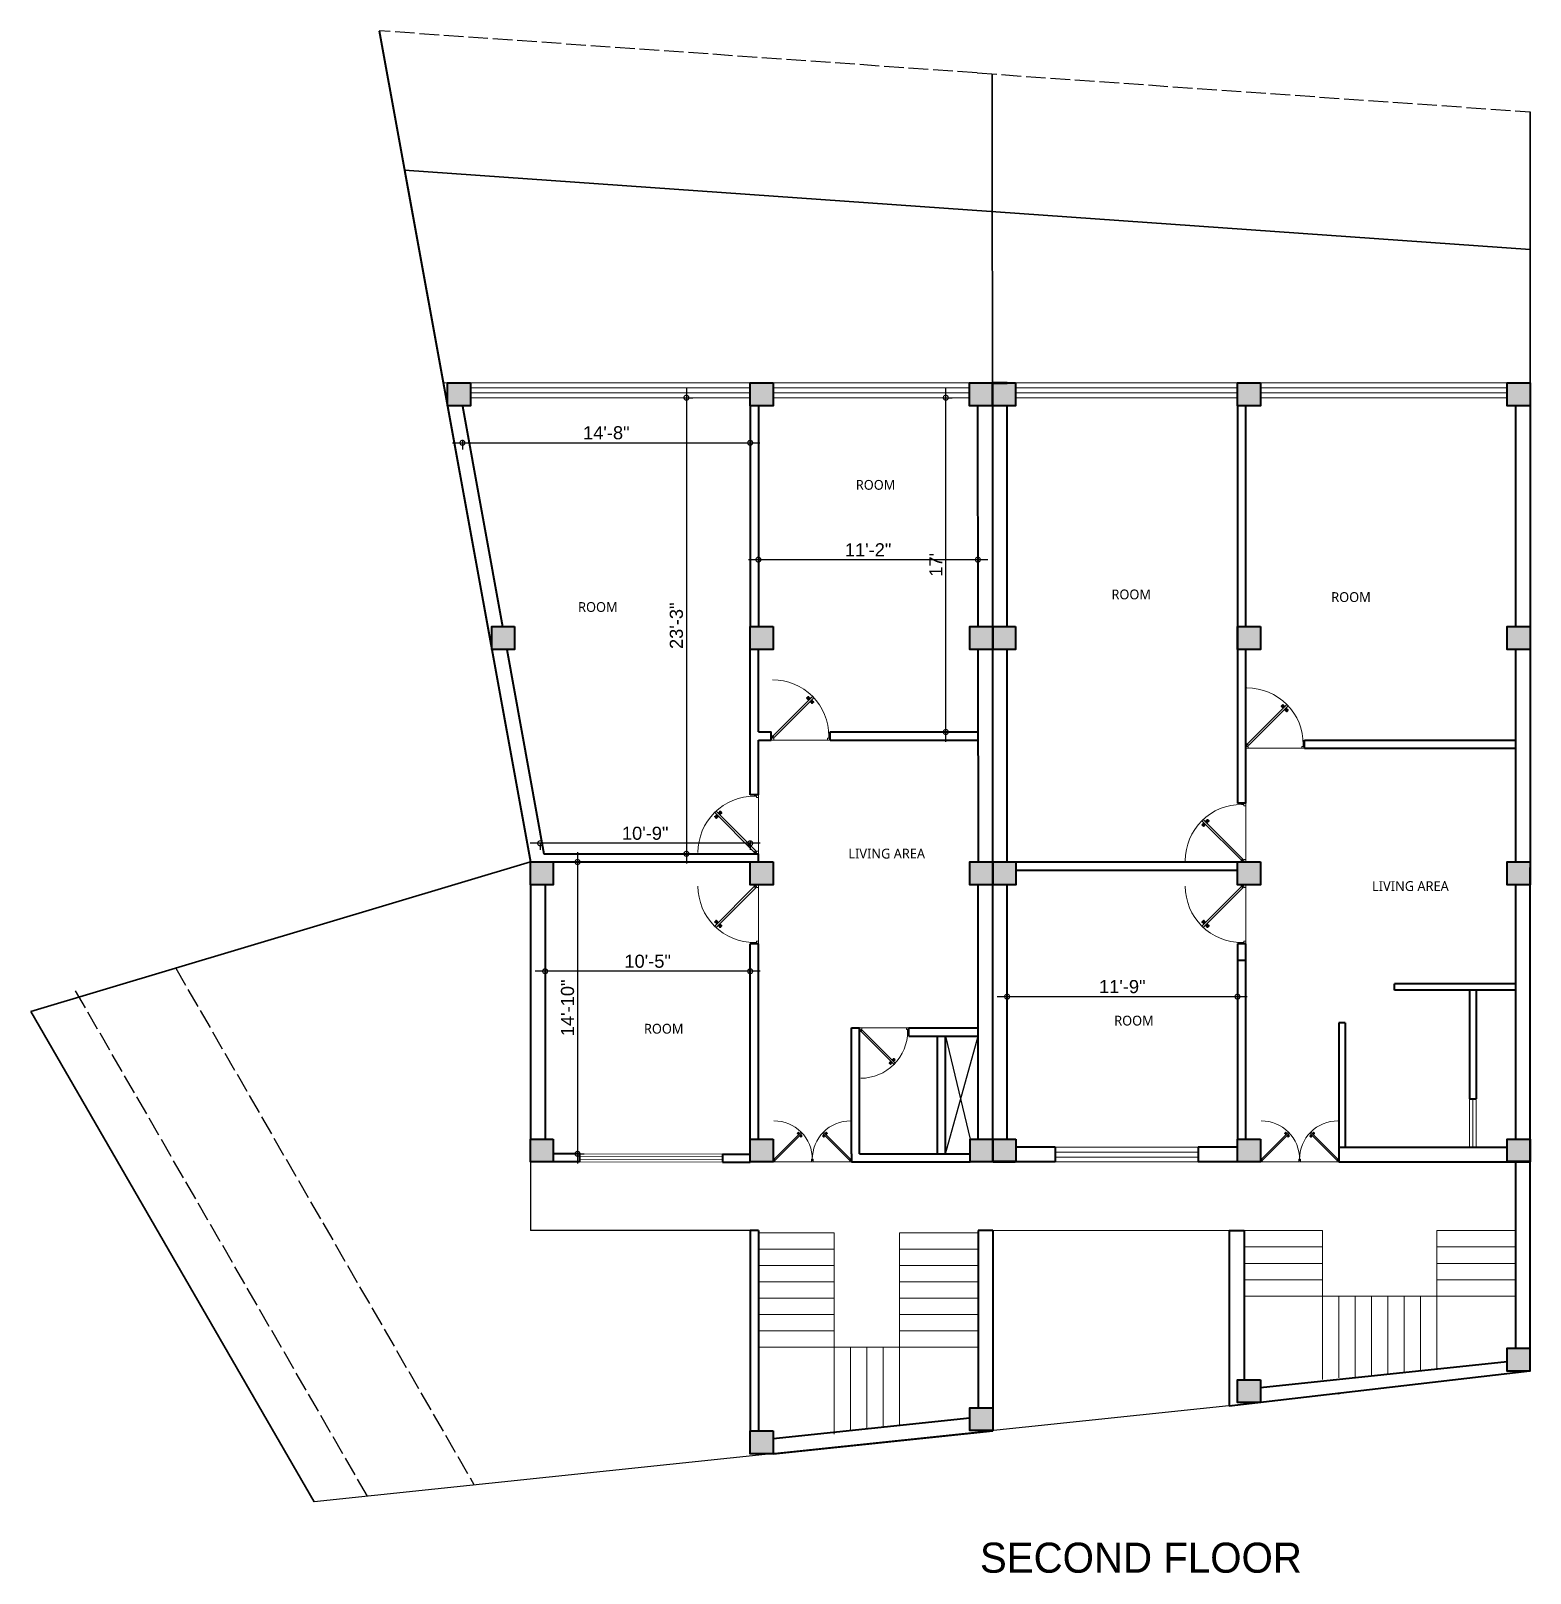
# Model space of a CAD drawing. Header units: inches. Extents: x -71 to 2682309, y -3332 to 801571.
# Drawn here: x 2649921 to 2650838, y 792996 to 793939 of the extents above; entities that cross this region are included whole.
import ezdxf

# ---------------------------------------------------------------- set-up
doc = ezdxf.new("R2010")
doc.units = ezdxf.units.IN
doc.header["$MEASUREMENT"] = 0
doc.header["$PDMODE"] = 99
doc.linetypes.add('ACAD_ISO02W100', pattern=[15, 12, -3])
doc.linetypes.add('SOLID', pattern=[0])
for name, color, linetype, lineweight in [('CONC. OUTLINE RA', 150, 'Continuous', 40), ('ele 4', 114, 'Continuous', 9), ('elev 2', 20, 'Continuous', 25), ('HATCH RA', 8, 'Continuous', 9), ('PUERTAS', 7, 'Continuous', 13), ('stair EA', 132, 'Continuous', 5), ('STAIR PLAN AND ELEV RA', 124, 'Continuous', 20), ('TEXT RA', 254, 'Continuous', 20), ('wall EA', 24, 'Continuous', 40), ('WALL RA', 42, 'Continuous', 50), ('Win EA', 114, 'Continuous', 5)]:
    doc.layers.add(name, color=color, linetype=linetype, lineweight=lineweight)
for name, color, linetype in [('HACTH', 7, 'Continuous'), ('lettring', 7, 'Continuous'), ('text EA', 7, 'Continuous')]:
    doc.layers.add(name, color=color, linetype=linetype)
doc.styles.add('EAPL', font='arial.ttf', dxfattribs={"height": 8})
doc.styles.add('RA 50 new', font='GOTHIC.TTF', dxfattribs={"height": 100})
doc.styles.get("Standard").update_dxf_attribs({"font": 'arial.ttf'})
doc.dimstyles.new('EA Copy of 1-8', dxfattribs={"dimtxt": 8, "dimasz": 6, "dimexe": 4, "dimexo": 6, "dimgap": 2, "dimtad": 1, "dimdec": 0, "dimzin": 0, "dimdsep": 46, "dimlunit": 3, "dimtxsty": 'EAPL', "dimblk": 'DOTSMALL', "dimcen": -0.09, "dimdle": 6, "dimclrd": 256, "dimclre": 256, "dimclrt": 256, "dimadec": 0, "dimazin": 0, "dimtfac": 8, "dimtdec": 0, "dimtix": 1, "dimtmove": 0, "dimatfit": 3, "dimldrblk": 'OPEN30', "dimfxl": 1, "dimfxlon": 1, "dimtolj": 1, "dimtzin": 0, "dimlwd": -1, "dimlwe": -1, "dimarcsym": 0})

msp = doc.modelspace()

# ---------------------------------------------------------------- texts
at = {"layer": 'text EA', "char_height": 6, "width": 84.336, "attachment_point": 2}
for s, insert in [('{\\fTrebuchet MS|b0|i0|c0|p34;ROOM }', (2650437.42, 793664.46)), ('{\\fTrebuchet MS|b0|i0|c0|p34;ROOM }', (2650593.81, 793597.44)), ('{\\fTrebuchet MS|b0|i0|c0|p34;ROOM }', (2650728.27, 793595.83)), ('{\\fTrebuchet MS|b0|i0|c0|p34;ROOM }', (2650267.54, 793589.75)), ('{\\fTrebuchet MS|b0|i0|c0|p34;LIVING AREA}', (2650444.24, 793438.93)), ('{\\fTrebuchet MS|b0|i0|c0|p34;LIVING AREA}', (2650764.61, 793419.06)), ('{\\fTrebuchet MS|b0|i0|c0|p34;ROOM }', (2650595.49, 793336.77)), ('{\\fTrebuchet MS|b0|i0|c0|p34;ROOM }', (2650307.83, 793331.81))]:
    msp.add_mtext(s, dxfattribs=dict(at, insert=insert))
at = {"layer": 'TEXT RA', "insert": (2650501.27, 793014.48), "char_height": 18.4098, "attachment_point": 1, "style": 'RA 50 new'}
msp.add_mtext_dynamic_manual_height_columns('SECOND FLOOR ', width=347.7777, gutter_width=0.523, heights=[0], dxfattribs=at)

# ---------------------------------------------------------------- blocks, each defined once
blk = doc.blocks.new('COLUMN')
at = {"layer": 'HACTH', "lineweight": 30, "transparency": 33554541}
h = blk.add_hatch(color=256, dxfattribs=at)
h.dxf.hatch_style = 1
h.paths.add_polyline_path([(2659104.19, 784576.38), (2659090.19, 784576.38), (2659090.19, 784562.38), (2659104.19, 784562.38)])
at = {"layer": 'CONC. OUTLINE RA'}
blk.add_lwpolyline([(2659090.19, 784576.38), (2659104.19, 784576.38), (2659104.19, 784562.38), (2659090.19, 784562.38)], close=True, dxfattribs=at)
blk = doc.blocks.new('3ft')
at = {"layer": 'PUERTAS', "color": 6}
for p, q in [((1.01, 2.52), (25.23, 26.74)), ((26.05, 25.92), (1.77, 1.64)), ((26.05, 25.92), (25.23, 26.74)), ((0, 2.4), (0, 0)), ((0.72, 2.4), (0, 2.4)), ((1.6, 0), (0, 0)), ((0.72, 1.52), (0.72, 2.44)), ((0.8, 1.52), (0.72, 1.52)), ((0.8, 1.52), (0.8, 2.41)), ((0.8, 1.2), (0.8, 1.52)), ((1.6, 1.2), (0.8, 1.2)), ((1.57, 1.84), (0.94, 2.47)), ((1.63, 1.89), (0.97, 2.55)), ((1.63, 1.89), (1.57, 1.84)), ((1.77, 1.64), (1.57, 1.84)), ((1.6, 0), (1.6, 1.2)), ((34.4, 0), (34.4, 1.2)), ((34.4, 1.2), (35.2, 1.2)), ((34.4, 0), (36, 0)), ((35.2, 1.2), (35.2, 2.4)), ((35.2, 2.4), (36, 2.4)), ((36, 0), (36, 2.4))]:
    blk.add_line(p, q, dxfattribs=at)
at = {"layer": 'PUERTAS', "color": 8}
for p, q in [((22.57, 24.94), (21.65, 25.68)), ((22.63, 24.99), (21.69, 25.75)), ((22.74, 25.1), (21.84, 25.9)), ((22.13, 26.28), (21.98, 26.13)), ((22.88, 25.24), (22.01, 26.06)), ((22.13, 26.28), (22.27, 26.42)), ((22.29, 26.41), (22.27, 26.42)), ((23.16, 25.52), (22.34, 26.39)), ((23.3, 25.66), (22.5, 26.56)), ((23.41, 25.77), (22.65, 26.71)), ((22.69, 24.32), (23.02, 24.83)), ((23.46, 25.83), (22.72, 26.75)), ((22.95, 24.96), (22.84, 25.07)), ((22.98, 24.99), (22.86, 25.1)), ((23.03, 25.04), (22.91, 25.15)), ((22.91, 24.53), (23.1, 24.91)), ((23.11, 25.12), (22.99, 25.23)), ((23.13, 24.76), (23.18, 24.99)), ((23.28, 25.3), (23.17, 25.41)), ((23.36, 25.37), (23.25, 25.49)), ((23.31, 24.94), (23.28, 25.08)), ((23.41, 25.43), (23.3, 25.54)), ((23.46, 25.09), (23.32, 25.13)), ((23.44, 25.45), (23.33, 25.56)), ((23.64, 25.27), (23.41, 25.22)), ((23.87, 25.49), (23.49, 25.3)), ((24.08, 25.71), (23.57, 25.38)), ((23.63, 23.38), (24.14, 23.72)), ((23.84, 23.6), (24.22, 23.79)), ((24.07, 23.82), (24.3, 23.88)), ((24.25, 24), (24.39, 23.97)), ((24.25, 23.26), (24.99, 22.34)), ((24.27, 23.64), (24.38, 23.53)), ((24.3, 23.67), (24.41, 23.56)), ((24.3, 23.32), (25.06, 22.38)), ((24.35, 23.72), (24.46, 23.61)), ((24.4, 24.15), (24.43, 24.01)), ((24.41, 23.43), (25.2, 22.53)), ((24.43, 23.8), (24.54, 23.69)), ((24.58, 24.33), (24.52, 24.1)), ((24.55, 23.57), (25.37, 22.7)), ((24.6, 23.97), (24.72, 23.86)), ((24.8, 24.56), (24.61, 24.18)), ((25.02, 24.77), (24.68, 24.26)), ((24.68, 24.05), (24.79, 23.94)), ((24.73, 24.1), (24.85, 23.99)), ((24.76, 24.13), (24.87, 24.02)), ((24.83, 23.85), (25.7, 23.03)), ((24.97, 23.99), (25.87, 23.2)), ((25.08, 24.1), (26.02, 23.34)), ((25.14, 24.15), (26.06, 23.41)), ((25.58, 22.82), (25.43, 22.67)), ((25.58, 22.82), (25.73, 22.97)), ((25.72, 22.98), (25.73, 22.97)), ((0, 0), (36, 0))]:
    blk.add_line(p, q, dxfattribs=at)
at = {"layer": 'PUERTAS', "color": 1}
for p, q in [((21.67, 25.73), (22.17, 26.23)), ((22.49, 24.95), (21.67, 25.61)), ((21.7, 25.82), (22.14, 26.26)), ((21.73, 25.79), (21.7, 25.82)), ((22.58, 26.7), (22.14, 26.26)), ((22.67, 26.73), (22.17, 26.23)), ((22.61, 26.67), (22.58, 26.7)), ((22.6, 24.96), (23.02, 25.38)), ((22.61, 24.25), (22.92, 24.72)), ((22.62, 24.13), (22.61, 24.14)), ((22.7, 25.07), (22.71, 25.06)), ((23.45, 25.91), (22.79, 26.73)), ((22.82, 25.06), (23.08, 25.32)), ((22.94, 24.95), (22.83, 25.07)), ((22.92, 24.72), (22.92, 24.72)), ((22.93, 24.94), (23.19, 25.21)), ((22.93, 24.84), (22.93, 24.83)), ((23.44, 25.81), (23.02, 25.38)), ((23.34, 25.58), (23.08, 25.32)), ((23.46, 25.47), (23.19, 25.21)), ((23.33, 25.7), (23.34, 25.69)), ((23.45, 25.46), (23.33, 25.57)), ((23.44, 23.31), (23.45, 23.3)), ((23.56, 23.3), (24.03, 23.61)), ((23.57, 25.47), (23.57, 25.47)), ((24.15, 25.79), (23.68, 25.48)), ((23.68, 25.48), (23.68, 25.48)), ((24.03, 23.61), (24.03, 23.62)), ((24.14, 23.62), (24.14, 23.62)), ((24.25, 23.62), (24.51, 23.89)), ((24.27, 25.78), (24.26, 25.79)), ((24.26, 23.29), (24.69, 23.71)), ((24.26, 23.63), (24.37, 23.52)), ((24.26, 23.18), (24.92, 22.37)), ((24.37, 23.52), (24.63, 23.77)), ((24.37, 23.4), (24.37, 23.4)), ((24.78, 24.15), (24.51, 23.89)), ((24.89, 24.03), (24.63, 23.77)), ((25.11, 24.14), (24.69, 23.71)), ((24.77, 24.14), (24.88, 24.03)), ((24.79, 24.38), (24.78, 24.37)), ((24.78, 24.26), (24.78, 24.26)), ((25.1, 24.84), (24.79, 24.38)), ((25, 24.03), (25, 24.03)), ((25.04, 22.36), (25.54, 22.86)), ((25.09, 24.96), (25.1, 24.95)), ((25.1, 22.42), (25.13, 22.39)), ((25.13, 22.39), (25.57, 22.83)), ((25.22, 24.14), (26.03, 23.48)), ((26.04, 23.37), (25.54, 22.86)), ((26.01, 23.27), (25.57, 22.83)), ((25.98, 23.3), (26.01, 23.27))]:
    blk.add_line(p, q, dxfattribs=at)
at = {"layer": 'PUERTAS', "color": 2}
for p, q in [((21.99, 26.11), (21.98, 26.13)), ((25.42, 22.68), (25.43, 22.67))]:
    blk.add_line(p, q, dxfattribs=at)
at = {"layer": 'PUERTAS', "color": 6}
for radius in [0.155, 0.0752]:
    blk.add_circle((0.82, 2.56), radius, dxfattribs=at)
blk.add_arc((0.82, 2.56), 34.38, 359.72845, 90.03333, dxfattribs=at)
at = {"layer": 'PUERTAS', "color": 1}
for centre, start, end in [((22.54, 25.01), 231.07637, 315), ((22.67, 24.2), 135, 225), ((22.73, 26.68), 38.92363, 135), ((22.77, 25.12), 225, 315), ((22.99, 24.89), 135, 219.74275), ((22.87, 24.78), 315, 39.74275), ((23.28, 25.63), 315, 45), ((23.39, 25.86), 315, 38.92363), ((23.51, 23.36), 225, 315), ((23.51, 25.41), 50.25725, 135), ((23.62, 25.53), 230.25725, 315), ((24.09, 23.56), 50.25725, 135), ((24.2, 23.68), 230.25725, 315), ((24.2, 25.73), 45, 135), ((24.32, 23.23), 135, 218.92363), ((24.42, 23.46), 135, 225), ((24.84, 24.31), 135, 219.74275), ((24.72, 24.21), 315, 39.74275), ((24.94, 23.98), 45, 135), ((24.98, 22.42), 218.92363, 315), ((25.04, 24.89), 315, 45), ((25.17, 24.08), 51.07637, 135), ((25.98, 23.42), 315, 51.07637)]:
    blk.add_arc(centre, 0.08, start, end, dxfattribs=at)
blk = doc.blocks.new('*U327')
at = {"color": 3, "xscale": -1}
blk.add_blockref('3ft', (42, 0), dxfattribs=at)
blk = doc.blocks.new('_DotSmall')
at = {"color": 0, "linetype": 'ByBlock', "const_width": 0.5}
blk.add_lwpolyline([(-0.0625, 0, 1), (0.0625, 0, 1)], format="xyb", close=True, dxfattribs=at)
blk = doc.blocks.new('*D731')
at = {"layer": 'Defpoints', "color": 0, "transparency": 16777216}
for p in [(2650184.7, 793709.68), (2650360.73, 793709.68), (2650360.73, 793687.19)]:
    blk.add_point(p, dxfattribs=at)
at = {"layer": 'lettring', "transparency": 16777216}
for p, q in [((2650178.7, 793687.19), (2650366.73, 793687.19)), ((2650184.7, 793688.19), (2650184.7, 793683.19)), ((2650360.73, 793688.19), (2650360.73, 793683.19))]:
    blk.add_line(p, q, dxfattribs=at)
at = {"layer": 'lettring', "transparency": 16777216, "xscale": 6, "yscale": 6, "zscale": 6, "rotation": 180}
blk.add_blockref('_DotSmall', (2650184.7, 793687.19), dxfattribs=at)
at = {"layer": 'lettring', "transparency": 16777216, "xscale": 6, "yscale": 6, "zscale": 6}
blk.add_blockref('_DotSmall', (2650360.73, 793687.19), dxfattribs=at)
at = {"layer": 'lettring', "transparency": 16777216, "insert": (2650272.72, 793693.27), "char_height": 8, "attachment_point": 5, "style": 'EAPL'}
blk.add_mtext('\\A1;14\'-8"', dxfattribs=at)
blk = doc.blocks.new('_Open30')
at = {"color": 0, "linetype": 'ByBlock', "lineweight": -2}
for p, q in [((-1, 0.27), (0, 0)), ((0, 0), (-1, -0.27)), ((0, 0), (-1, 0))]:
    blk.add_line(p, q, dxfattribs=at)
blk = doc.blocks.new('*D732')
at = {"layer": 'Defpoints', "color": 0, "transparency": 16777216}
for p in [(2650275.14, 793714.77), (2650275.14, 793435.8), (2650321.71, 793435.8)]:
    blk.add_point(p, dxfattribs=at)
at = {"layer": 'lettring', "transparency": 16777216}
for p, q in [((2650320.71, 793714.77), (2650325.71, 793714.77)), ((2650321.71, 793720.77), (2650321.71, 793429.8)), ((2650320.71, 793435.8), (2650325.71, 793435.8))]:
    blk.add_line(p, q, dxfattribs=at)
at = {"layer": 'lettring', "transparency": 16777216, "xscale": 6, "yscale": 6, "zscale": 6}
for p, rotation in [((2650321.71, 793714.77), 90), ((2650321.71, 793435.8), 270)]:
    blk.add_blockref('_DotSmall', p, dxfattribs=dict(at, rotation=rotation))
at = {"layer": 'lettring', "transparency": 16777216, "insert": (2650315.62, 793575.29), "char_height": 8, "attachment_point": 5, "rotation": 90, "style": 'EAPL'}
blk.add_mtext('\\A1;23\'-3"', dxfattribs=at)
blk = doc.blocks.new('*D733')
at = {"layer": 'Defpoints', "color": 0, "transparency": 16777216}
for p in [(2650360.74, 793471.8), (2650232.23, 793448.42), (2650232.23, 793442.23)]:
    blk.add_point(p, dxfattribs=at)
at = {"layer": 'lettring', "transparency": 16777216}
for p, q in [((2650366.74, 793442.23), (2650226.23, 793442.23)), ((2650232.23, 793442.42), (2650232.23, 793438.23)), ((2650360.74, 793443.23), (2650360.74, 793438.23))]:
    blk.add_line(p, q, dxfattribs=at)
at = {"layer": 'lettring', "transparency": 16777216, "xscale": 6, "yscale": 6, "zscale": 6, "rotation": 180}
blk.add_blockref('_DotSmall', (2650232.23, 793442.23), dxfattribs=at)
at = {"layer": 'lettring', "transparency": 16777216, "xscale": 6, "yscale": 6, "zscale": 6}
blk.add_blockref('_DotSmall', (2650360.74, 793442.23), dxfattribs=at)
at = {"layer": 'lettring', "transparency": 16777216, "insert": (2650296.49, 793448.32), "char_height": 8, "attachment_point": 5, "style": 'EAPL'}
blk.add_mtext('\\A1;10\'-9"', dxfattribs=at)
blk = doc.blocks.new('*D734')
at = {"layer": 'Defpoints', "color": 0, "transparency": 16777216}
for p in [(2650500.01, 793615.72), (2650365.73, 793574.81), (2650500.01, 793575.02)]:
    blk.add_point(p, dxfattribs=at)
at = {"layer": 'lettring', "transparency": 16777216}
for p, q in [((2650365.73, 793614.72), (2650365.73, 793619.72)), ((2650500.01, 793614.72), (2650500.01, 793619.72)), ((2650359.73, 793615.72), (2650506.01, 793615.72))]:
    blk.add_line(p, q, dxfattribs=at)
at = {"layer": 'lettring', "transparency": 16777216, "xscale": 6, "yscale": 6, "zscale": 6, "rotation": 180}
blk.add_blockref('_DotSmall', (2650365.73, 793615.72), dxfattribs=at)
at = {"layer": 'lettring', "transparency": 16777216, "xscale": 6, "yscale": 6, "zscale": 6}
blk.add_blockref('_DotSmall', (2650500.01, 793615.72), dxfattribs=at)
at = {"layer": 'lettring', "transparency": 16777216, "insert": (2650432.87, 793621.74), "char_height": 8, "attachment_point": 5, "style": 'EAPL'}
blk.add_mtext('\\A1;11\'-2"', dxfattribs=at)
blk = doc.blocks.new('*D735')
at = {"layer": 'Defpoints', "color": 0, "transparency": 16777216}
for p in [(2650409.57, 793714.77), (2650480.38, 793714.77), (2650409.57, 793510.32)]:
    blk.add_point(p, dxfattribs=at)
at = {"layer": 'lettring', "transparency": 16777216}
for p, q in [((2650479.38, 793714.77), (2650484.38, 793714.77)), ((2650480.38, 793504.32), (2650480.38, 793720.77)), ((2650479.38, 793510.32), (2650484.38, 793510.32))]:
    blk.add_line(p, q, dxfattribs=at)
at = {"layer": 'lettring', "transparency": 16777216, "xscale": 6, "yscale": 6, "zscale": 6}
for p, rotation in [((2650480.38, 793714.77), 90), ((2650480.38, 793510.32), 270)]:
    blk.add_blockref('_DotSmall', p, dxfattribs=dict(at, rotation=rotation))
at = {"layer": 'lettring', "transparency": 16777216, "insert": (2650474.36, 793612.55), "char_height": 8, "attachment_point": 5, "rotation": 90, "style": 'EAPL'}
blk.add_mtext("\\A1;17'", dxfattribs=at)
blk = doc.blocks.new('*D736')
at = {"layer": 'Defpoints', "color": 0, "transparency": 16777216}
for p in [(2650235.29, 793380.81), (2650360.74, 793380.81), (2650235.29, 793363.97)]:
    blk.add_point(p, dxfattribs=at)
at = {"layer": 'lettring', "transparency": 16777216}
for p, q in [((2650235.29, 793364.97), (2650235.29, 793359.97)), ((2650360.74, 793364.97), (2650360.74, 793359.97)), ((2650366.74, 793363.97), (2650229.29, 793363.97))]:
    blk.add_line(p, q, dxfattribs=at)
at = {"layer": 'lettring', "transparency": 16777216, "xscale": 6, "yscale": 6, "zscale": 6, "rotation": 180}
blk.add_blockref('_DotSmall', (2650235.29, 793363.97), dxfattribs=at)
at = {"layer": 'lettring', "transparency": 16777216, "xscale": 6, "yscale": 6, "zscale": 6}
blk.add_blockref('_DotSmall', (2650360.74, 793363.97), dxfattribs=at)
at = {"layer": 'lettring', "transparency": 16777216, "insert": (2650298.01, 793370.05), "char_height": 8, "attachment_point": 5, "style": 'EAPL'}
blk.add_mtext('\\A1;10\'-5"', dxfattribs=at)
blk = doc.blocks.new('*D737')
at = {"layer": 'Defpoints', "color": 0, "transparency": 16777216}
for p in [(2650240.29, 793430.8), (2650240.29, 793252.31), (2650255.11, 793252.31)]:
    blk.add_point(p, dxfattribs=at)
at = {"layer": 'lettring', "transparency": 16777216}
for p, q in [((2650254.11, 793430.8), (2650259.11, 793430.8)), ((2650255.11, 793436.8), (2650255.11, 793246.31)), ((2650254.11, 793252.31), (2650259.11, 793252.31))]:
    blk.add_line(p, q, dxfattribs=at)
at = {"layer": 'lettring', "transparency": 16777216, "xscale": 6, "yscale": 6, "zscale": 6}
for p, rotation in [((2650255.11, 793430.8), 90), ((2650255.11, 793252.31), 270)]:
    blk.add_blockref('_DotSmall', p, dxfattribs=dict(at, rotation=rotation))
at = {"layer": 'lettring', "transparency": 16777216, "insert": (2650249.02, 793341.56), "char_height": 8, "attachment_point": 5, "rotation": 90, "style": 'EAPL'}
blk.add_mtext('\\A1;14\'-10"', dxfattribs=at)
blk = doc.blocks.new('*D738')
at = {"layer": 'Defpoints', "color": 0, "transparency": 16777216}
for p in [(2650517.9, 793399.76), (2650658.82, 793399.76), (2650658.82, 793348.44)]:
    blk.add_point(p, dxfattribs=at)
at = {"layer": 'lettring', "transparency": 16777216}
for p, q in [((2650511.9, 793348.44), (2650664.82, 793348.44)), ((2650517.9, 793349.44), (2650517.9, 793344.44)), ((2650658.82, 793349.44), (2650658.82, 793344.44))]:
    blk.add_line(p, q, dxfattribs=at)
at = {"layer": 'lettring', "transparency": 16777216, "xscale": 6, "yscale": 6, "zscale": 6, "rotation": 180}
blk.add_blockref('_DotSmall', (2650517.9, 793348.44), dxfattribs=at)
at = {"layer": 'lettring', "transparency": 16777216, "xscale": 6, "yscale": 6, "zscale": 6}
blk.add_blockref('_DotSmall', (2650658.82, 793348.44), dxfattribs=at)
at = {"layer": 'lettring', "transparency": 16777216, "insert": (2650588.36, 793354.53), "char_height": 8, "attachment_point": 5, "style": 'EAPL'}
blk.add_mtext('\\A1;11\'-9"', dxfattribs=at)

# ---------------------------------------------------------------- dimensions: what is measured, and where the dimension line sits
at = {"layer": 'lettring'}
for base, p1, p2, picture, middle in [((2650321.71, 793435.8), (2650275.14, 793714.77), (2650275.14, 793435.8), '*D732', (2650315.62, 793575.29)), ((2650480.38, 793714.77), (2650409.57, 793510.32), (2650409.57, 793714.77), '*D735', (2650474.36, 793612.55)), ((2650255.11, 793252.31), (2650240.29, 793430.8), (2650240.29, 793252.31), '*D737', (2650249.02, 793341.56))]:
    dim = msp.add_linear_dim(base=base, p1=p1, p2=p2, angle=90, dimstyle='EA Copy of 1-8', dxfattribs=at)
    dim.commit()
    dim.dimension.update_dxf_attribs({"geometry": picture, "text_midpoint": middle})
for base, p1, p2, picture, middle in [((2650360.73, 793687.19), (2650184.7, 793709.68), (2650360.73, 793709.68), '*D731', (2650272.72, 793693.27)), ((2650500.01, 793615.72), (2650365.73, 793574.81), (2650500.01, 793575.02), '*D734', (2650432.87, 793621.74)), ((2650232.23, 793442.23), (2650360.74, 793471.8), (2650232.23, 793448.42), '*D733', (2650296.49, 793448.32)), ((2650658.82, 793348.44), (2650517.9, 793399.76), (2650658.82, 793399.76), '*D738', (2650588.36, 793354.53)), ((2650235.29, 793363.97), (2650360.74, 793380.81), (2650235.29, 793380.81), '*D736', (2650298.01, 793370.05))]:
    dim = msp.add_linear_dim(base=base, p1=p1, p2=p2, dimstyle='EA Copy of 1-8', dxfattribs=at)
    dim.commit()
    dim.dimension.update_dxf_attribs({"geometry": picture, "text_midpoint": middle})

# ---------------------------------------------------------------- linework, layer by layer
at = {"linetype": 'ACAD_ISO02W100'}
for p, q in [((2650499.57, 793913.43), (2650133.81, 793939.16)), ((2650499.57, 793913.43), (2650837.83, 793889.63)), ((2650009.29, 793365.87), (2650191.91, 793049.71)), ((2650126.57, 793042.86), (2649946.66, 793354.36)), ((2650837.84, 793247.31), (2650823.84, 793247.31))]:
    msp.add_line(p, q, dxfattribs=at)
at = {"color": 244, "lineweight": 30, "true_color": 0x991b1e}
for p, q in [((2650508.75, 793912.78), (2650509.19, 793430.8)), ((2650837.83, 793723.81), (2650837.83, 793889.63)), ((2650493.68, 793829.64), (2650149.32, 793853.86)), ((2650493.68, 793829.64), (2650837.83, 793805.43)), ((2650182.13, 793723.81), (2650182.15, 793723.68)), ((2650226.29, 793430.8), (2649920.68, 793339.36)), ((2650093.91, 793039.44), (2649920.68, 793339.36))]:
    msp.add_line(p, q, dxfattribs=at)
at = {"layer": 'ele 4', "linetype": 'SOLID'}
for p, q in [((2650360.73, 793723.8), (2650172.98, 793723.81)), ((2650494.93, 793723.8), (2650374.73, 793723.8)), ((2650658.82, 793723.81), (2650522.93, 793723.81)), ((2650823.83, 793723.81), (2650672.82, 793723.81)), ((2650360.73, 793720.81), (2650189.55, 793720.81)), ((2650189.55, 793717.77), (2650360.73, 793717.77)), ((2650189.55, 793714.77), (2650360.73, 793714.77)), ((2650494.93, 793720.81), (2650374.73, 793720.81)), ((2650374.73, 793717.77), (2650494.93, 793717.77)), ((2650374.73, 793714.77), (2650494.93, 793714.77)), ((2650658.82, 793720.81), (2650522.93, 793720.81)), ((2650522.93, 793717.78), (2650658.82, 793717.78)), ((2650522.93, 793714.78), (2650658.82, 793714.78)), ((2650823.83, 793720.81), (2650672.82, 793720.81)), ((2650672.82, 793717.78), (2650823.83, 793717.78)), ((2650672.82, 793714.78), (2650823.83, 793714.78)), ((2650800.8, 793256.34), (2650800.8, 793285.95)), ((2650802.8, 793285.95), (2650802.8, 793256.34)), ((2650804.8, 793285.95), (2650804.8, 793256.34)), ((2650547.24, 793256.31), (2650634.84, 793256.31)), ((2650547.24, 793253.31), (2650634.84, 793253.31)), ((2650547.24, 793250.31), (2650634.84, 793250.31)), ((2650547.24, 793247.31), (2650634.84, 793247.31))]:
    msp.add_line(p, q, dxfattribs=at)
at = {"layer": 'ele 4'}
for p, q in [((2650256.29, 793252.31), (2650343.89, 793252.12)), ((2650256.28, 793250.81), (2650343.88, 793250.62)), ((2650256.28, 793248.81), (2650343.88, 793248.62)), ((2650256.28, 793247.31), (2650343.88, 793247.12))]:
    msp.add_line(p, q, dxfattribs=at)
at = {"layer": 'elev 2'}
for p, q in [((2650480.24, 793252.31), (2650500.24, 793324.31)), ((2650480.24, 793324.31), (2650495.24, 793261.31)), ((2650226.29, 793247.31), (2650226.29, 793205.31)), ((2650360.74, 793247.31), (2650360.74, 793247.31)), ((2650369.74, 793247.31), (2650369.74, 793247.31)), ((2650360.74, 793205.31), (2650226.29, 793205.31)), ((2650672.84, 793100.14), (2650093.91, 793039.44)), ((2650495.11, 793090.55), (2650374.74, 793077.93))]:
    msp.add_line(p, q, dxfattribs=at)
at = {"layer": 'HATCH RA'}
msp.add_line((2650837.87, 793270.81), (2650837.84, 793270.81), dxfattribs=at)
at = {"layer": 'stair EA'}
for p, q in [((2650412.11, 793203.94), (2650365.74, 793203.94)), ((2650412.11, 793203.94), (2650412.11, 793080.8)), ((2650500.11, 793203.94), (2650452.11, 793203.94)), ((2650500.11, 793203.94), (2650452.11, 793203.94)), ((2650452.11, 793203.94), (2650452.11, 793086.04)), ((2650653.84, 793205.31), (2650509.11, 793205.31)), ((2650710.84, 793205.31), (2650662.84, 793205.31)), ((2650710.84, 793205.31), (2650710.84, 793114.22)), ((2650828.84, 793205.31), (2650780.84, 793205.31)), ((2650780.84, 793205.31), (2650780.84, 793120.51)), ((2650710.84, 793195.31), (2650662.84, 793195.31)), ((2650828.84, 793195.31), (2650780.84, 793195.31)), ((2650412.11, 793193.94), (2650365.74, 793193.94)), ((2650500.11, 793193.94), (2650452.11, 793193.94)), ((2650500.11, 793193.94), (2650452.11, 793193.94)), ((2650710.84, 793185.31), (2650662.84, 793185.31)), ((2650828.84, 793185.31), (2650780.84, 793185.31)), ((2650412.11, 793183.94), (2650365.74, 793183.94)), ((2650500.11, 793183.94), (2650452.11, 793183.94)), ((2650500.11, 793183.94), (2650452.11, 793183.94)), ((2650412.11, 793173.94), (2650365.74, 793173.94)), ((2650500.11, 793173.94), (2650452.11, 793173.94)), ((2650500.11, 793173.94), (2650452.11, 793173.94)), ((2650710.84, 793175.31), (2650662.84, 793175.31)), ((2650828.84, 793175.31), (2650780.84, 793175.31)), ((2650412.11, 793163.94), (2650365.74, 793163.94)), ((2650500.11, 793163.94), (2650452.11, 793163.94)), ((2650500.11, 793163.94), (2650452.11, 793163.94)), ((2650828.84, 793165.31), (2650662.84, 793165.31)), ((2650710.84, 793165.31), (2650710.84, 793115.27)), ((2650720.84, 793165.31), (2650720.84, 793115.27)), ((2650730.84, 793165.31), (2650730.84, 793115.27)), ((2650740.84, 793165.31), (2650740.84, 793116.32)), ((2650750.84, 793165.31), (2650750.84, 793117.37)), ((2650760.84, 793165.31), (2650760.84, 793118.41)), ((2650770.84, 793165.31), (2650770.84, 793119.46)), ((2650412.11, 793153.94), (2650365.74, 793153.94)), ((2650500.11, 793153.94), (2650452.11, 793153.94)), ((2650500.11, 793153.94), (2650452.11, 793153.94)), ((2650412.11, 793143.94), (2650365.74, 793143.94)), ((2650500.11, 793143.94), (2650452.11, 793143.94)), ((2650500.11, 793143.94), (2650452.11, 793143.94)), ((2650500.11, 793133.94), (2650365.74, 793133.94)), ((2650422.11, 793133.94), (2650422.11, 793082.9)), ((2650432.11, 793133.94), (2650432.11, 793083.95)), ((2650442.11, 793133.94), (2650442.11, 793085)), ((2650662.84, 793100.14), (2650662.84, 793100.13)), ((2650720.84, 793105.75), (2650720.84, 793105.16))]:
    msp.add_line(p, q, dxfattribs=at)
at = {"layer": 'STAIR PLAN AND ELEV RA'}
msp.add_line((2650823.84, 793247.31), (2650828.84, 793247.31), dxfattribs=at)
msp.add_line((2650823.84, 793247.31), (2650828.84, 793247.31), dxfattribs=at)
at = {"layer": 'wall EA'}
for p, q in [((2650133.81, 793939.16), (2650226.29, 793430.8)), ((2650149.32, 793853.86), (2650226.29, 793430.8)), ((2650837.84, 793721.81), (2650837.74, 793133.43)), ((2650184.7, 793709.68), (2650209.23, 793574.83)), ((2650360.73, 793709.8), (2650360.73, 793574.81)), ((2650365.73, 793709.8), (2650365.73, 793574.81)), ((2650499.8, 793709.81), (2650500.01, 793574.81)), ((2650509.08, 793562.81), (2650509.08, 793709.81)), ((2650517.9, 793574.81), (2650517.9, 793709.81)), ((2650658.84, 793709.81), (2650658.84, 793466.8)), ((2650663.84, 793574.81), (2650663.84, 793709.81)), ((2650828.84, 793709.81), (2650828.84, 793574.81)), ((2650211.78, 793560.83), (2650234.53, 793435.8)), ((2650360.74, 793525.02), (2650360.74, 793560.81)), ((2650365.74, 793510.32), (2650365.74, 793560.81)), ((2650500.03, 793560.81), (2650500.24, 793430.8)), ((2650509.22, 793430.8), (2650509.08, 793560.81)), ((2650517.9, 793430.8), (2650517.9, 793560.81)), ((2650663.84, 793500.32), (2650663.84, 793560.81)), ((2650828.84, 793560.81), (2650828.84, 793430.8)), ((2650360.74, 793471.8), (2650360.74, 793525.02)), ((2650365.74, 793510.32), (2650373.57, 793510.32)), ((2650373.57, 793505.32), (2650373.57, 793510.32)), ((2650409.57, 793505.32), (2650409.57, 793510.32)), ((2650409.57, 793510.32), (2650500.08, 793510.32)), ((2650365.74, 793505.32), (2650373.57, 793505.32)), ((2650365.74, 793471.8), (2650365.74, 793505.32)), ((2650409.57, 793505.32), (2650500.09, 793505.32)), ((2650663.84, 793466.8), (2650663.84, 793500.32)), ((2650699.84, 793500.32), (2650699.84, 793505.32)), ((2650699.84, 793505.32), (2650828.84, 793505.32)), ((2650699.84, 793500.32), (2650828.84, 793500.32)), ((2650365.74, 793471.8), (2650360.74, 793471.8)), ((2650663.84, 793466.8), (2650658.84, 793466.8)), ((2650234.53, 793435.8), (2650365.74, 793435.8)), ((2650240.29, 793430.8), (2650360.74, 793430.8)), ((2650365.74, 793430.8), (2650365.74, 793435.8)), ((2650509.19, 793430.8), (2650509.25, 793430.8)), ((2650523.25, 793430.8), (2650658.82, 793430.8)), ((2650523.25, 793425.8), (2650658.82, 793425.8)), ((2650226.29, 793416.8), (2650226.29, 793261.31)), ((2650235.29, 793416.8), (2650235.29, 793261.31)), ((2650500.24, 793261.31), (2650500.24, 793416.8)), ((2650509.24, 793261.31), (2650509.24, 793416.8)), ((2650517.9, 793261.31), (2650517.9, 793416.8)), ((2650828.84, 793416.8), (2650828.84, 793261.31)), ((2650360.74, 793261.31), (2650360.74, 793380.81)), ((2650365.74, 793380.81), (2650360.74, 793380.81)), ((2650365.74, 793261.31), (2650365.74, 793380.81)), ((2650658.84, 793380.8), (2650658.84, 793261.31)), ((2650663.84, 793380.8), (2650658.84, 793380.8)), ((2650663.84, 793261.31), (2650663.84, 793380.8)), ((2650658.84, 793370.8), (2650663.84, 793370.8)), ((2650828.84, 793356.34), (2650754.8, 793356.34)), ((2650754.8, 793352.34), (2650754.8, 793356.34)), ((2650828.84, 793352.34), (2650754.8, 793352.34)), ((2650800.8, 793352.34), (2650800.8, 793285.95)), ((2650804.8, 793352.34), (2650804.8, 793285.95)), ((2650422.7, 793329.31), (2650427.7, 793329.31)), ((2650422.7, 793252.31), (2650422.7, 793329.31)), ((2650427.7, 793252.31), (2650427.7, 793329.31)), ((2650457.7, 793324.31), (2650457.7, 793329.31)), ((2650457.7, 793329.31), (2650500.24, 793329.31)), ((2650720.8, 793332.34), (2650720.8, 793328.34)), ((2650724.8, 793332.34), (2650720.8, 793332.34)), ((2650720.8, 793328.34), (2650720.8, 793256.34)), ((2650724.8, 793332.34), (2650724.8, 793256.34)), ((2650457.7, 793324.31), (2650500.24, 793324.31)), ((2650475.24, 793252.31), (2650475.24, 793324.31)), ((2650480.24, 793252.31), (2650480.24, 793324.31)), ((2650800.8, 793285.95), (2650804.8, 793285.95)), ((2650256.29, 793252.31), (2650240.29, 793252.31)), ((2650256.29, 793252.31), (2650256.29, 793247.31)), ((2650343.88, 793252.12), (2650343.88, 793247.12)), ((2650343.88, 793252.12), (2650360.74, 793252.12)), ((2650422.7, 793252.31), (2650422.7, 793247.31)), ((2650427.7, 793252.31), (2650495.24, 793252.31)), ((2650547.24, 793256.31), (2650523.24, 793256.31)), ((2650547.24, 793256.31), (2650547.24, 793247.31)), ((2650658.84, 793256.31), (2650634.84, 793256.31)), ((2650634.84, 793256.31), (2650634.84, 793247.31)), ((2650720.8, 793256.34), (2650823.84, 793256.34)), ((2650720.8, 793256.34), (2650720.8, 793247.31)), ((2650256.29, 793247.31), (2650240.29, 793247.31)), ((2650343.88, 793247.12), (2650360.74, 793247.12)), ((2650422.7, 793247.31), (2650495.24, 793247.31)), ((2650547.24, 793247.31), (2650523.24, 793247.31)), ((2650658.84, 793247.31), (2650634.84, 793247.31)), ((2650720.8, 793247.31), (2650823.84, 793247.31)), ((2650828.84, 793247.31), (2650828.84, 793133.43)), ((2650360.74, 793205.31), (2650360.74, 793082.88)), ((2650365.74, 793205.31), (2650360.74, 793205.31)), ((2650365.74, 793205.31), (2650365.74, 793082.88)), ((2650509.11, 793205.31), (2650500.11, 793205.31)), ((2650500.11, 793205.31), (2650500.11, 793096.99)), ((2650509.11, 793205.31), (2650509.11, 793096.99)), ((2650653.84, 793205.31), (2650653.84, 793097.92)), ((2650653.84, 793205.31), (2650662.84, 793205.31)), ((2650662.84, 793205.31), (2650662.84, 793114.14)), ((2650837.74, 793119.43), (2650653.84, 793097.92)), ((2650823.84, 793125.02), (2650672.84, 793109.19)), ((2650495.11, 793090.54), (2650374.74, 793077.92)), ((2650374.74, 793068.87), (2650509.11, 793082.96))]:
    msp.add_line(p, q, dxfattribs=at)
at = {"layer": 'WALL RA'}
for p, q in [((2650508.93, 793723.81), (2650517.89, 793723.81)), ((2650522.9, 793247.31), (2650509.37, 793247.31)), ((2650837.84, 793247.31), (2650823.84, 793247.31))]:
    msp.add_line(p, q, dxfattribs=at)

# ---------------------------------------------------------------- block references
at = {"layer": 'HATCH RA', "lineweight": 30, "rotation": 270}
for p in [(1865613.18, 3452813.99), (1865798.35, 3452813.99), (1865932.55, 3452814), (1865946.55, 3452814), (1866096.45, 3452814), (1866261.45, 3452814), (1865640.25, 3452665.02), (1865798.36, 3452665), (1865932.7, 3452665), (1865946.7, 3452665), (1866096.45, 3452664.99), (1866261.46, 3452664.99), (1865663.91, 3452520.99), (1865798.36, 3452520.99), (1865932.81, 3452520.99), (1865946.87, 3452520.99), (1866096.45, 3452520.99), (1866261.46, 3452520.99), (1865663.91, 3452351.5), (1865798.36, 3452351.5), (1865932.86, 3452351.5), (1865946.86, 3452351.5), (1866096.46, 3452351.5), (1866261.46, 3452351.5), (1866261.36, 3452223.62), (1866096.46, 3452204.33), (1865932.73, 3452187.17), (1865798.36, 3452173.07)]:
    msp.add_blockref('COLUMN', p, dxfattribs=at)
at = {"layer": 'Win EA'}
for p, xscale, yscale, zscale, rotation in [((2650415.57, 793505.32), -0.9999536188852894, 0.9999536188852896, 0.9999536188852894, 359.9995031579402), ((2650705.84, 793500.32), -0.9999536188852894, 0.9999536188852896, 0.9999536188852894, 359.9995031579402), ((2650365.74, 793477.8), -0.9999536188852896, 0.9999536188852896, 0.9999536188852894, 89.99950316861236), ((2650663.84, 793472.8), -0.9999536188852896, 0.9999536188852896, 0.9999536188852894, 89.99950316861236), ((2650365.74, 793374.81), 0.9999536188852896, 0.9999536188852896, 0.9999536188852896, 90.00049686073707), ((2650663.84, 793374.8), 0.9999536188852896, 0.9999536188852896, 0.9999536188852896, 89.99950316856432), ((2650462.7, 793329.31), 0.8333366820079391, 0.8333366820079391, 0.8333366820079391, 180.0000000008893)]:
    msp.add_blockref('*U327', p, dxfattribs=dict(at, xscale=xscale, yscale=yscale, zscale=zscale, rotation=rotation))
at = {"layer": 'Win EA', "yscale": 0.6812915640384177, "zscale": 0.6812915640384177}
for p, xscale in [((2650403.35, 793247.31), -0.6812915640384177), ((2650394.09, 793247.31), 0.6812915640384177), ((2650701.45, 793247.31), -0.6812915640384177), ((2650692.19, 793247.31), 0.6812915640384177)]:
    msp.add_blockref('*U327', p, dxfattribs=dict(at, xscale=xscale))

msp.set_redraw_order([(e.dxf.handle, doc.entitydb.next_handle()) for e in msp.query("TEXT MTEXT ATTDEF DIMENSION ARC_DIMENSION")])  # texts and dimensions are drawn at this point

doc.saveas('drawing.dxf')
